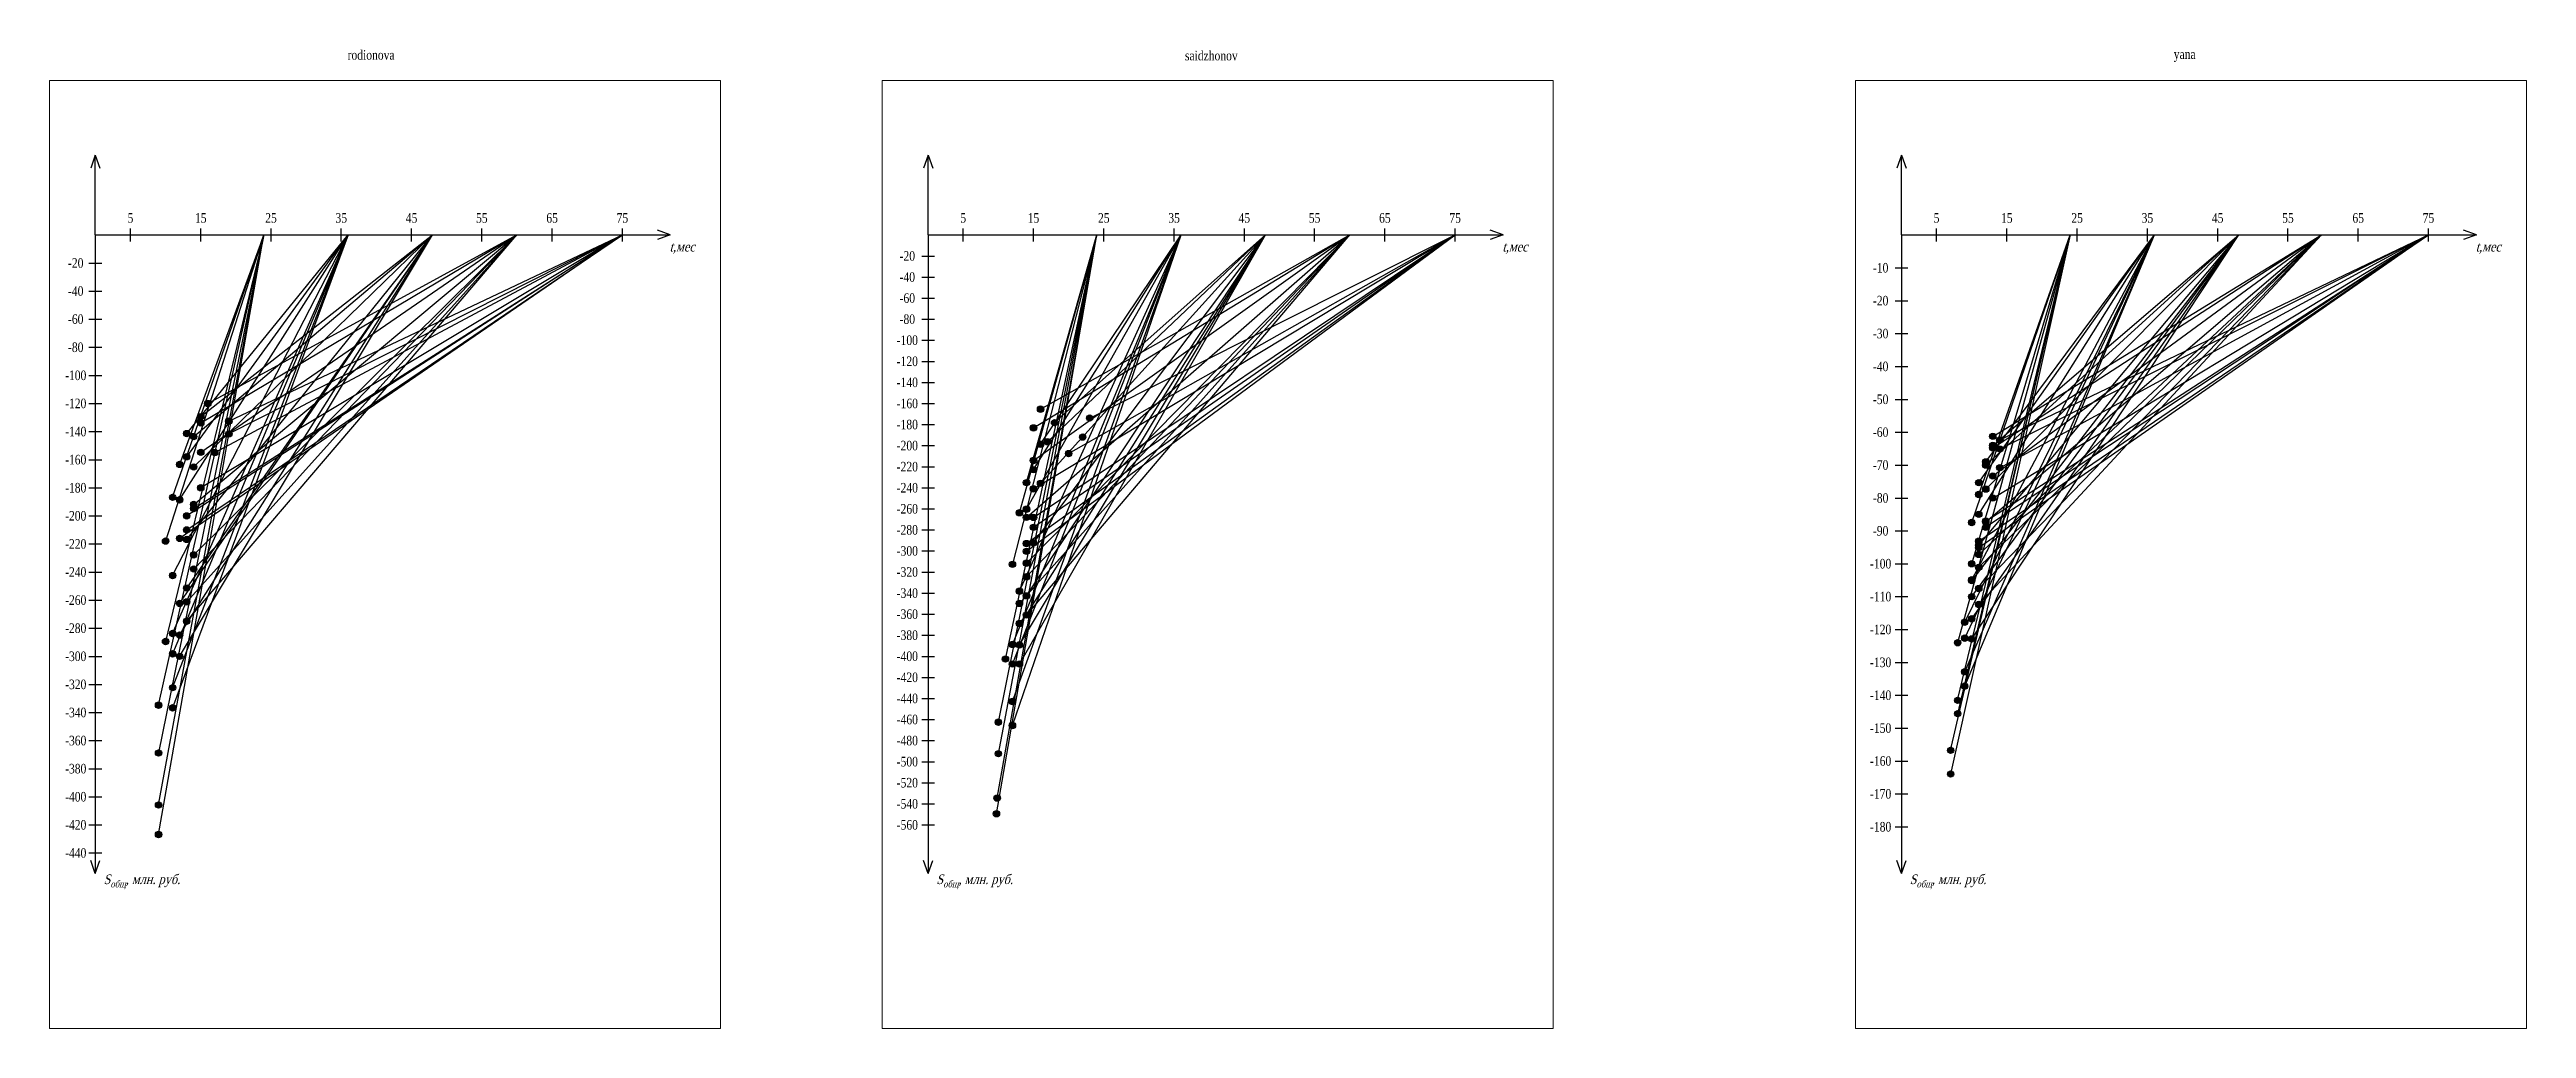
# Model space of a CAD drawing. Header units: millimetres. Extents: x -180 to 58926, y -10791 to 13515.
# Drawn here: x 26747 to 34501, y 3384 to 6450 of the extents above; entities that cross this region are included whole.
import ezdxf

# ---------------------------------------------------------------- set-up
doc = ezdxf.new("R2010")
doc.units = ezdxf.units.MM
for name, color, linetype, lineweight in [('basic', 95, 'Continuous', 30), ('text', 13, 'Continuous', 20), ('thin', 153, 'Continuous', 18)]:
    doc.layers.add(name, color=color, linetype=linetype, lineweight=lineweight)
doc.styles.add('GOST-2.304_Type-B_shrink', font='', dxfattribs={"width": 0.8})
doc.styles.add('Structures', font='isocpeur.ttf', dxfattribs={"width": 0.85, "oblique": 15})
doc.styles.get('GOST-2.304_Type-B_shrink').set_extended_font_data('GOST Common')

msp = doc.modelspace()

# ---------------------------------------------------------------- texts
at = {"layer": 'text', "char_height": 30, "attachment_point": 5, "style": 'GOST-2.304_Type-B_shrink'}
for s, insert in [('{\\fTimes New Roman|b0|i0|c0|p18;rodionova}', (27753.732, 6433.343)), ('{\\fTimes New Roman|b0|i0|c0|p18;saidzhonov}', (30384.136, 6431.14)), ('{\\fTimes New Roman|b0|i0|c0|p18;yana}', (33431.172, 6431.14)), ('{\\fTimes New Roman|b0|i0|c204|p18;5}', (27000.459, 5922.653)), ('{\\fTimes New Roman|b0|i0|c204|p18;15}', (27220.459, 5922.653)), ('{\\fTimes New Roman|b0|i0|c204|p18;25}', (27440.459, 5922.653)), ('{\\fTimes New Roman|b0|i0|c204|p18;35}', (27660.459, 5922.653)), ('{\\fTimes New Roman|b0|i0|c204|p18;45}', (27880.459, 5922.653)), ('{\\fTimes New Roman|b0|i0|c204|p18;55}', (28100.459, 5922.653)), ('{\\fTimes New Roman|b0|i0|c204|p18;65}', (28320.459, 5922.653)), ('{\\fTimes New Roman|b0|i0|c204|p18;75}', (28540.459, 5922.653)), ('{\\fTimes New Roman|b0|i0|c204|p18;5}', (29607.473, 5922.653)), ('{\\fTimes New Roman|b0|i0|c204|p18;15}', (29827.473, 5922.653)), ('{\\fTimes New Roman|b0|i0|c204|p18;25}', (30047.473, 5922.653)), ('{\\fTimes New Roman|b0|i0|c204|p18;35}', (30267.473, 5922.653)), ('{\\fTimes New Roman|b0|i0|c204|p18;45}', (30487.473, 5922.653)), ('{\\fTimes New Roman|b0|i0|c204|p18;55}', (30707.473, 5922.653)), ('{\\fTimes New Roman|b0|i0|c204|p18;65}', (30927.473, 5922.653)), ('{\\fTimes New Roman|b0|i0|c204|p18;75}', (31147.473, 5922.653)), ('{\\fTimes New Roman|b0|i0|c204|p18;5}', (32654.51, 5922.653)), ('{\\fTimes New Roman|b0|i0|c204|p18;15}', (32874.51, 5922.653)), ('{\\fTimes New Roman|b0|i0|c204|p18;25}', (33094.51, 5922.653)), ('{\\fTimes New Roman|b0|i0|c204|p18;35}', (33314.51, 5922.653)), ('{\\fTimes New Roman|b0|i0|c204|p18;45}', (33534.51, 5922.653)), ('{\\fTimes New Roman|b0|i0|c204|p18;55}', (33754.51, 5922.653)), ('{\\fTimes New Roman|b0|i0|c204|p18;65}', (33974.51, 5922.653)), ('{\\fTimes New Roman|b0|i0|c204|p18;75}', (34194.51, 5922.653)), ('{\\fTimes New Roman|b0|i0|c204|p18;-20}', (29432.463, 5803.447)), ('{\\fTimes New Roman|b0|i0|c204|p18;-\\fTimes New Roman|b0|i0|c0|p18;2\\fTimes New Roman|b0|i0|c204|p18;0}', (26829.099, 5781.447)), ('{\\fTimes New Roman|b0|i0|c204|p18;-\\fTimes New Roman|b0|i0|c0|p18;4\\fTimes New Roman|b0|i0|c204|p18;0}', (29432.463, 5737.447)), ('{\\fTimes New Roman|b0|i0|c204|p18;-\\fTimes New Roman|b0|i0|c0|p18;1\\fTimes New Roman|b0|i0|c204|p18;0}', (32479.5, 5766.447)), ('{\\fTimes New Roman|b0|i0|c204|p18;-\\fTimes New Roman|b0|i0|c0|p18;4\\fTimes New Roman|b0|i0|c204|p18;0}', (26829.099, 5693.447)), ('{\\fTimes New Roman|b0|i0|c204|p18;-\\fTimes New Roman|b0|i0|c0|p18;6\\fTimes New Roman|b0|i0|c204|p18;0}', (29432.463, 5671.447)), ('{\\fTimes New Roman|b0|i0|c204|p18;-\\fTimes New Roman|b0|i0|c0|p18;2\\fTimes New Roman|b0|i0|c204|p18;0}', (32479.5, 5663.447)), ('{\\fTimes New Roman|b0|i0|c204|p18;-\\fTimes New Roman|b0|i0|c0|p18;6\\fTimes New Roman|b0|i0|c204|p18;0}', (26829.099, 5605.447)), ('{\\fTimes New Roman|b0|i0|c204|p18;-\\fTimes New Roman|b0|i0|c0|p18;8\\fTimes New Roman|b0|i0|c204|p18;0}', (29432.463, 5605.447)), ('{\\fTimes New Roman|b0|i0|c204|p18;-\\fTimes New Roman|b0|i0|c0|p18;8\\fTimes New Roman|b0|i0|c204|p18;0}', (26829.099, 5517.447)), ('{\\fTimes New Roman|b0|i0|c204|p18;-\\fTimes New Roman|b0|i0|c0|p18;10\\fTimes New Roman|b0|i0|c204|p18;0}', (29432.463, 5539.447)), ('{\\fTimes New Roman|b0|i0|c204|p18;-\\fTimes New Roman|b0|i0|c0|p18;3\\fTimes New Roman|b0|i0|c204|p18;0}', (32479.5, 5560.447)), ('{\\fTimes New Roman|b0|i0|c204|p18;-\\fTimes New Roman|b0|i0|c0|p18;10\\fTimes New Roman|b0|i0|c204|p18;0}', (26829.099, 5429.447)), ('{\\fTimes New Roman|b0|i0|c204|p18;-\\fTimes New Roman|b0|i0|c0|p18;1\\fTimes New Roman|b0|i0|c204|p18;20}', (29432.463, 5473.447)), ('{\\fTimes New Roman|b0|i0|c204|p18;-\\fTimes New Roman|b0|i0|c0|p18;4\\fTimes New Roman|b0|i0|c204|p18;0}', (32479.5, 5457.447)), ('{\\fTimes New Roman|b0|i0|c204|p18;-\\fTimes New Roman|b0|i0|c0|p18;12\\fTimes New Roman|b0|i0|c204|p18;0}', (26829.099, 5341.447)), ('{\\fTimes New Roman|b0|i0|c204|p18;-\\fTimes New Roman|b0|i0|c0|p18;14\\fTimes New Roman|b0|i0|c204|p18;0}', (29432.463, 5407.447)), ('{\\fTimes New Roman|b0|i0|c204|p18;-\\fTimes New Roman|b0|i0|c0|p18;16\\fTimes New Roman|b0|i0|c204|p18;0}', (29432.463, 5341.447)), ('{\\fTimes New Roman|b0|i0|c204|p18;-\\fTimes New Roman|b0|i0|c0|p18;5\\fTimes New Roman|b0|i0|c204|p18;0}', (32479.5, 5354.447)), ('{\\fTimes New Roman|b0|i0|c204|p18;-\\fTimes New Roman|b0|i0|c0|p18;18\\fTimes New Roman|b0|i0|c204|p18;0}', (29432.463, 5275.447)), ('{\\fTimes New Roman|b0|i0|c204|p18;-\\fTimes New Roman|b0|i0|c0|p18;14\\fTimes New Roman|b0|i0|c204|p18;0}', (26829.099, 5253.447)), ('{\\fTimes New Roman|b0|i0|c204|p18;-2\\fTimes New Roman|b0|i0|c0|p18;0\\fTimes New Roman|b0|i0|c204|p18;0}', (29432.463, 5209.447)), ('{\\fTimes New Roman|b0|i0|c204|p18;-\\fTimes New Roman|b0|i0|c0|p18;6\\fTimes New Roman|b0|i0|c204|p18;0}', (32479.5, 5251.447)), ('{\\fTimes New Roman|b0|i0|c204|p18;-\\fTimes New Roman|b0|i0|c0|p18;16\\fTimes New Roman|b0|i0|c204|p18;0}', (26829.099, 5165.447)), ('{\\fTimes New Roman|b0|i0|c204|p18;-2\\fTimes New Roman|b0|i0|c0|p18;2\\fTimes New Roman|b0|i0|c204|p18;0}', (29432.463, 5143.447)), ('{\\fTimes New Roman|b0|i0|c204|p18;-\\fTimes New Roman|b0|i0|c0|p18;7\\fTimes New Roman|b0|i0|c204|p18;0}', (32479.5, 5148.447)), ('{\\fTimes New Roman|b0|i0|c204|p18;-\\fTimes New Roman|b0|i0|c0|p18;18\\fTimes New Roman|b0|i0|c204|p18;0}', (26829.099, 5077.447)), ('{\\fTimes New Roman|b0|i0|c204|p18;-2\\fTimes New Roman|b0|i0|c0|p18;4\\fTimes New Roman|b0|i0|c204|p18;0}', (29432.463, 5077.447)), ('{\\fTimes New Roman|b0|i0|c204|p18;-\\fTimes New Roman|b0|i0|c0|p18;8\\fTimes New Roman|b0|i0|c204|p18;0}', (32479.5, 5045.447)), ('{\\fTimes New Roman|b0|i0|c204|p18;-\\fTimes New Roman|b0|i0|c0|p18;20\\fTimes New Roman|b0|i0|c204|p18;0}', (26829.099, 4989.447)), ('{\\fTimes New Roman|b0|i0|c204|p18;-2\\fTimes New Roman|b0|i0|c0|p18;6\\fTimes New Roman|b0|i0|c204|p18;0}', (29432.463, 5011.447)), ('{\\fTimes New Roman|b0|i0|c204|p18;-\\fTimes New Roman|b0|i0|c0|p18;22\\fTimes New Roman|b0|i0|c204|p18;0}', (26829.099, 4901.447)), ('{\\fTimes New Roman|b0|i0|c204|p18;-2\\fTimes New Roman|b0|i0|c0|p18;8\\fTimes New Roman|b0|i0|c204|p18;0}', (29432.463, 4945.447)), ('{\\fTimes New Roman|b0|i0|c204|p18;-\\fTimes New Roman|b0|i0|c0|p18;30\\fTimes New Roman|b0|i0|c204|p18;0}', (29432.463, 4879.447)), ('{\\fTimes New Roman|b0|i0|c204|p18;-\\fTimes New Roman|b0|i0|c0|p18;9\\fTimes New Roman|b0|i0|c204|p18;0}', (32479.5, 4942.447)), ('{\\fTimes New Roman|b0|i0|c204|p18;-\\fTimes New Roman|b0|i0|c0|p18;24\\fTimes New Roman|b0|i0|c204|p18;0}', (26829.099, 4813.447)), ('{\\fTimes New Roman|b0|i0|c204|p18;-\\fTimes New Roman|b0|i0|c0|p18;3\\fTimes New Roman|b0|i0|c204|p18;20}', (29432.463, 4813.447)), ('{\\fTimes New Roman|b0|i0|c204|p18;-\\fTimes New Roman|b0|i0|c0|p18;10\\fTimes New Roman|b0|i0|c204|p18;0}', (32479.5, 4839.447)), ('{\\fTimes New Roman|b0|i0|c204|p18;-\\fTimes New Roman|b0|i0|c0|p18;26\\fTimes New Roman|b0|i0|c204|p18;0}', (26829.099, 4725.447)), ('{\\fTimes New Roman|b0|i0|c204|p18;-\\fTimes New Roman|b0|i0|c0|p18;34\\fTimes New Roman|b0|i0|c204|p18;0}', (29432.463, 4747.447)), ('{\\fTimes New Roman|b0|i0|c204|p18;-\\fTimes New Roman|b0|i0|c0|p18;11\\fTimes New Roman|b0|i0|c204|p18;0}', (32479.5, 4736.447)), ('{\\fTimes New Roman|b0|i0|c204|p18;-\\fTimes New Roman|b0|i0|c0|p18;28\\fTimes New Roman|b0|i0|c204|p18;0}', (26829.099, 4637.447)), ('{\\fTimes New Roman|b0|i0|c204|p18;-\\fTimes New Roman|b0|i0|c0|p18;36\\fTimes New Roman|b0|i0|c204|p18;0}', (29432.463, 4681.447)), ('{\\fTimes New Roman|b0|i0|c204|p18;-\\fTimes New Roman|b0|i0|c0|p18;38\\fTimes New Roman|b0|i0|c204|p18;0}', (29432.463, 4615.447)), ('{\\fTimes New Roman|b0|i0|c204|p18;-\\fTimes New Roman|b0|i0|c0|p18;12\\fTimes New Roman|b0|i0|c204|p18;0}', (32479.5, 4633.447)), ('{\\fTimes New Roman|b0|i0|c204|p18;-\\fTimes New Roman|b0|i0|c0|p18;30\\fTimes New Roman|b0|i0|c204|p18;0}', (26829.099, 4549.447)), ('{\\fTimes New Roman|b0|i0|c204|p18;-\\fTimes New Roman|b0|i0|c0|p18;40\\fTimes New Roman|b0|i0|c204|p18;0}', (29432.463, 4549.447)), ('{\\fTimes New Roman|b0|i0|c204|p18;-\\fTimes New Roman|b0|i0|c0|p18;4\\fTimes New Roman|b0|i0|c204|p18;20}', (29432.463, 4483.447)), ('{\\fTimes New Roman|b0|i0|c204|p18;-\\fTimes New Roman|b0|i0|c0|p18;13\\fTimes New Roman|b0|i0|c204|p18;0}', (32479.5, 4530.447)), ('{\\fTimes New Roman|b0|i0|c204|p18;-\\fTimes New Roman|b0|i0|c0|p18;32\\fTimes New Roman|b0|i0|c204|p18;0}', (26829.099, 4461.447)), ('{\\fTimes New Roman|b0|i0|c204|p18;-\\fTimes New Roman|b0|i0|c0|p18;44\\fTimes New Roman|b0|i0|c204|p18;0}', (29432.463, 4417.447)), ('{\\fTimes New Roman|b0|i0|c204|p18;-\\fTimes New Roman|b0|i0|c0|p18;14\\fTimes New Roman|b0|i0|c204|p18;0}', (32479.5, 4427.447)), ('{\\fTimes New Roman|b0|i0|c204|p18;-\\fTimes New Roman|b0|i0|c0|p18;34\\fTimes New Roman|b0|i0|c204|p18;0}', (26829.099, 4373.447)), ('{\\fTimes New Roman|b0|i0|c204|p18;-\\fTimes New Roman|b0|i0|c0|p18;46\\fTimes New Roman|b0|i0|c204|p18;0}', (29432.463, 4351.447)), ('{\\fTimes New Roman|b0|i0|c204|p18;-\\fTimes New Roman|b0|i0|c0|p18;36\\fTimes New Roman|b0|i0|c204|p18;0}', (26829.099, 4285.447)), ('{\\fTimes New Roman|b0|i0|c204|p18;-\\fTimes New Roman|b0|i0|c0|p18;48\\fTimes New Roman|b0|i0|c204|p18;0}', (29432.463, 4285.447)), ('{\\fTimes New Roman|b0|i0|c204|p18;-\\fTimes New Roman|b0|i0|c0|p18;15\\fTimes New Roman|b0|i0|c204|p18;0}', (32479.5, 4324.447)), ('{\\fTimes New Roman|b0|i0|c204|p18;-\\fTimes New Roman|b0|i0|c0|p18;38\\fTimes New Roman|b0|i0|c204|p18;0}', (26829.099, 4197.447)), ('{\\fTimes New Roman|b0|i0|c204|p18;-\\fTimes New Roman|b0|i0|c0|p18;50\\fTimes New Roman|b0|i0|c204|p18;0}', (29432.463, 4219.447)), ('{\\fTimes New Roman|b0|i0|c204|p18;-\\fTimes New Roman|b0|i0|c0|p18;16\\fTimes New Roman|b0|i0|c204|p18;0}', (32479.5, 4221.447)), ('{\\fTimes New Roman|b0|i0|c204|p18;-\\fTimes New Roman|b0|i0|c0|p18;40\\fTimes New Roman|b0|i0|c204|p18;0}', (26829.099, 4109.447)), ('{\\fTimes New Roman|b0|i0|c204|p18;-\\fTimes New Roman|b0|i0|c0|p18;5\\fTimes New Roman|b0|i0|c204|p18;20}', (29432.463, 4153.447)), ('{\\fTimes New Roman|b0|i0|c204|p18;-\\fTimes New Roman|b0|i0|c0|p18;17\\fTimes New Roman|b0|i0|c204|p18;0}', (32479.5, 4118.447)), ('{\\fTimes New Roman|b0|i0|c204|p18;-\\fTimes New Roman|b0|i0|c0|p18;42\\fTimes New Roman|b0|i0|c204|p18;0}', (26829.099, 4021.447)), ('{\\fTimes New Roman|b0|i0|c204|p18;-\\fTimes New Roman|b0|i0|c0|p18;54\\fTimes New Roman|b0|i0|c204|p18;0}', (29432.463, 4087.447)), ('{\\fTimes New Roman|b0|i0|c204|p18;-\\fTimes New Roman|b0|i0|c0|p18;56\\fTimes New Roman|b0|i0|c204|p18;0}', (29432.463, 4021.447)), ('{\\fTimes New Roman|b0|i0|c204|p18;-\\fTimes New Roman|b0|i0|c0|p18;18\\fTimes New Roman|b0|i0|c204|p18;0}', (32479.5, 4015.447)), ('{\\fTimes New Roman|b0|i0|c204|p18;-\\fTimes New Roman|b0|i0|c0|p18;44\\fTimes New Roman|b0|i0|c204|p18;0}', (26829.099, 3933.447))]:
    msp.add_mtext_dynamic_manual_height_columns(s, width=30, gutter_width=125, heights=[0], dxfattribs=dict(at, insert=insert))
at = {"layer": 'text', "char_height": 30, "attachment_point": 5, "style": 'Structures'}
for s, insert, width in [('{\\fTimes New Roman|b0|i0|c0|p18;t,\\fTimes New Roman|b0|i0|c204|p18;мес}', (28727.844, 5829.112), 118.5502), ('{\\fTimes New Roman|b0|i0|c0|p18;t,\\fTimes New Roman|b0|i0|c204|p18;мес}', (31334.858, 5829.112), 118.5502), ('{\\fTimes New Roman|b0|i0|c0|p18;t,\\fTimes New Roman|b0|i0|c204|p18;мес}', (34381.895, 5829.112), 118.5502), ('\\A1;{\\fTimes New Roman|b0|i0|c0|p18;S\\fTimes New Roman|b0|i0|c204|p18;\\H0.7x;\\S^ общ;\\fTimes New Roman|b0|i0|c0|p18;\\H1.42857x;,\\fTimes New Roman|b0|i0|c204|p18; млн. руб.}', (27036.303, 3845.982), 265.29858), ('\\A1;{\\fTimes New Roman|b0|i0|c0|p18;S\\fTimes New Roman|b0|i0|c204|p18;\\H0.7x;\\S^ общ;\\fTimes New Roman|b0|i0|c0|p18;\\H1.42857x;,\\fTimes New Roman|b0|i0|c204|p18; млн. руб.}', (29643.317, 3845.982), 265.29858), ('\\A1;{\\fTimes New Roman|b0|i0|c0|p18;S\\fTimes New Roman|b0|i0|c204|p18;\\H0.7x;\\S^ общ;\\fTimes New Roman|b0|i0|c0|p18;\\H1.42857x;,\\fTimes New Roman|b0|i0|c204|p18; млн. руб.}', (32690.354, 3845.982), 265.29858)]:
    msp.add_mtext(s, dxfattribs=dict(at, insert=insert, width=width))

# ---------------------------------------------------------------- hatches: boundary and pattern name
at = {"layer": 'basic'}
h = msp.add_hatch(color=256, dxfattribs=at)
h.dxf.hatch_style = 1
h.paths.add_polyline_path([(27232.459, 5341.447, 1), (27252.459, 5341.447, 1)])
h = msp.add_hatch(color=256, dxfattribs=at)
h.dxf.hatch_style = 1
h.paths.add_polyline_path([(27210.459, 5300.339, 1), (27230.459, 5300.339, 1)])
h = msp.add_hatch(color=256, dxfattribs=at)
h.dxf.hatch_style = 1
h.paths.add_polyline_path([(27210.459, 5280.751, 1), (27230.459, 5280.751, 1)])
h = msp.add_hatch(color=256, dxfattribs=at)
h.dxf.hatch_style = 1
h.paths.add_polyline_path([(27298.459, 5286.339, 1), (27318.459, 5286.339, 1)])
h = msp.add_hatch(color=256, dxfattribs=at)
h.dxf.hatch_style = 1
h.paths.add_polyline_path([(29817.473, 5265.052, 1), (29837.473, 5265.052, 1)])
h = msp.add_hatch(color=256, dxfattribs=at)
h.dxf.hatch_style = 1
h.paths.add_polyline_path([(29839.473, 5323.702, 1), (29859.473, 5323.702, 1)])
h = msp.add_hatch(color=256, dxfattribs=at)
h.dxf.hatch_style = 1
h.paths.add_polyline_path([(29883.473, 5281.447, 1), (29903.473, 5281.447, 1)])
h = msp.add_hatch(color=256, dxfattribs=at)
h.dxf.hatch_style = 1
h.paths.add_polyline_path([(29993.473, 5296.024, 1), (30013.473, 5296.024, 1)])
h = msp.add_hatch(color=256, dxfattribs=at)
h.dxf.hatch_style = 1
h.paths.add_polyline_path([(27166.459, 5247.303, 1), (27186.459, 5247.303, 1)])
h = msp.add_hatch(color=256, dxfattribs=at)
h.dxf.hatch_style = 1
h.paths.add_polyline_path([(27188.459, 5237.842, 1), (27208.459, 5237.842, 1)])
h = msp.add_hatch(color=256, dxfattribs=at)
h.dxf.hatch_style = 1
h.paths.add_polyline_path([(27210.459, 5188.511, 1), (27230.459, 5188.511, 1)])
h = msp.add_hatch(color=256, dxfattribs=at)
h.dxf.hatch_style = 1
h.paths.add_polyline_path([(27254.459, 5187.644, 1), (27274.459, 5187.644, 1)])
h = msp.add_hatch(color=256, dxfattribs=at)
h.dxf.hatch_style = 1
h.paths.add_polyline_path([(27298.459, 5246.092, 1), (27318.459, 5246.092, 1)])
h = msp.add_hatch(color=256, dxfattribs=at)
h.dxf.hatch_style = 1
h.paths.add_polyline_path([(29839.473, 5213.805, 1), (29859.473, 5213.805, 1)])
h = msp.add_hatch(color=256, dxfattribs=at)
h.dxf.hatch_style = 1
h.paths.add_polyline_path([(29861.473, 5221.696, 1), (29881.473, 5221.696, 1)])
h = msp.add_hatch(color=256, dxfattribs=at)
h.dxf.hatch_style = 1
h.paths.add_polyline_path([(29971.473, 5236.267, 1), (29991.473, 5236.267, 1)])
h = msp.add_hatch(color=256, dxfattribs=at)
h.dxf.hatch_style = 1
h.paths.add_polyline_path([(32820.51, 5238.539, 1), (32840.51, 5238.539, 1)])
h = msp.add_hatch(color=256, dxfattribs=at)
h.dxf.hatch_style = 1
h.paths.add_polyline_path([(32820.51, 5210.065, 1), (32840.51, 5210.065, 1)])
h = msp.add_hatch(color=256, dxfattribs=at)
h.dxf.hatch_style = 1
h.paths.add_polyline_path([(32820.51, 5202.138, 1), (32840.51, 5202.138, 1)])
h = msp.add_hatch(color=256, dxfattribs=at)
h.dxf.hatch_style = 1
h.paths.add_polyline_path([(32842.51, 5227.228, 1), (32862.51, 5227.228, 1)])
h = msp.add_hatch(color=256, dxfattribs=at)
h.dxf.hatch_style = 1
h.paths.add_polyline_path([(32842.51, 5198.894, 1), (32862.51, 5198.894, 1)])
h = msp.add_hatch(color=256, dxfattribs=at)
h.dxf.hatch_style = 1
h.paths.add_polyline_path([(27144.459, 5150.582, 1), (27164.459, 5150.582, 1)])
h = msp.add_hatch(color=256, dxfattribs=at)
h.dxf.hatch_style = 1
h.paths.add_polyline_path([(27166.459, 5174.565, 1), (27186.459, 5174.565, 1)])
h = msp.add_hatch(color=256, dxfattribs=at)
h.dxf.hatch_style = 1
h.paths.add_polyline_path([(27188.459, 5142.65, 1), (27208.459, 5142.65, 1)])
h = msp.add_hatch(color=256, dxfattribs=at)
h.dxf.hatch_style = 1
h.paths.add_polyline_path([(29817.473, 5163.244, 1), (29837.473, 5163.244, 1)])
h = msp.add_hatch(color=256, dxfattribs=at)
h.dxf.hatch_style = 1
h.paths.add_polyline_path([(29817.473, 5134.24, 1), (29837.473, 5134.24, 1)])
h = msp.add_hatch(color=256, dxfattribs=at)
h.dxf.hatch_style = 1
h.paths.add_polyline_path([(29927.473, 5184.731, 1), (29947.473, 5184.731, 1)])
h = msp.add_hatch(color=256, dxfattribs=at)
h.dxf.hatch_style = 1
h.paths.add_polyline_path([(32798.51, 5158.541, 1), (32818.51, 5158.541, 1)])
h = msp.add_hatch(color=256, dxfattribs=at)
h.dxf.hatch_style = 1
h.paths.add_polyline_path([(32798.51, 5148.447, 1), (32818.51, 5148.447, 1)])
h = msp.add_hatch(color=256, dxfattribs=at)
h.dxf.hatch_style = 1
h.paths.add_polyline_path([(32820.51, 5114.525, 1), (32840.51, 5114.525, 1)])
h = msp.add_hatch(color=256, dxfattribs=at)
h.dxf.hatch_style = 1
h.paths.add_polyline_path([(32842.51, 5140.442, 1), (32862.51, 5140.442, 1)])
h = msp.add_hatch(color=256, dxfattribs=at)
h.dxf.hatch_style = 1
h.paths.add_polyline_path([(27122.459, 5047.545, 1), (27142.459, 5047.545, 1)])
h = msp.add_hatch(color=256, dxfattribs=at)
h.dxf.hatch_style = 1
h.paths.add_polyline_path([(27144.459, 5039.65, 1), (27164.459, 5039.65, 1)])
h = msp.add_hatch(color=256, dxfattribs=at)
h.dxf.hatch_style = 1
h.paths.add_polyline_path([(27210.459, 5077.447, 1), (27230.459, 5077.447, 1)])
h = msp.add_hatch(color=256, dxfattribs=at)
h.dxf.hatch_style = 1
h.paths.add_polyline_path([(29795.473, 5093.607, 1), (29815.473, 5093.607, 1)])
h = msp.add_hatch(color=256, dxfattribs=at)
h.dxf.hatch_style = 1
h.paths.add_polyline_path([(29817.473, 5074.229, 1), (29837.473, 5074.229, 1)])
h = msp.add_hatch(color=256, dxfattribs=at)
h.dxf.hatch_style = 1
h.paths.add_polyline_path([(29839.473, 5091.375, 1), (29859.473, 5091.375, 1)])
h = msp.add_hatch(color=256, dxfattribs=at)
h.dxf.hatch_style = 1
h.paths.add_polyline_path([(32776.51, 5093.659, 1), (32796.51, 5093.659, 1)])
h = msp.add_hatch(color=256, dxfattribs=at)
h.dxf.hatch_style = 1
h.paths.add_polyline_path([(32776.51, 5056.346, 1), (32796.51, 5056.346, 1)])
h = msp.add_hatch(color=256, dxfattribs=at)
h.dxf.hatch_style = 1
h.paths.add_polyline_path([(32798.51, 5073.217, 1), (32818.51, 5073.217, 1)])
h = msp.add_hatch(color=256, dxfattribs=at)
h.dxf.hatch_style = 1
h.paths.add_polyline_path([(32820.51, 5045.447, 1), (32840.51, 5045.447, 1)])
h = msp.add_hatch(color=256, dxfattribs=at)
h.dxf.hatch_style = 1
h.paths.add_polyline_path([(27166.459, 4989.495, 1), (27186.459, 4989.495, 1)])
h = msp.add_hatch(color=256, dxfattribs=at)
h.dxf.hatch_style = 1
h.paths.add_polyline_path([(27188.459, 5025.174, 1), (27208.459, 5025.174, 1)])
h = msp.add_hatch(color=256, dxfattribs=at)
h.dxf.hatch_style = 1
h.paths.add_polyline_path([(27188.459, 5012.369, 1), (27208.459, 5012.369, 1)])
h = msp.add_hatch(color=256, dxfattribs=at)
h.dxf.hatch_style = 1
h.paths.add_polyline_path([(29773.473, 4999.158, 1), (29793.473, 4999.158, 1)])
h = msp.add_hatch(color=256, dxfattribs=at)
h.dxf.hatch_style = 1
h.paths.add_polyline_path([(29795.473, 5010.328, 1), (29815.473, 5010.328, 1)])
h = msp.add_hatch(color=256, dxfattribs=at)
h.dxf.hatch_style = 1
h.paths.add_polyline_path([(29795.473, 4984.766, 1), (29815.473, 4984.766, 1)])
h = msp.add_hatch(color=256, dxfattribs=at)
h.dxf.hatch_style = 1
h.paths.add_polyline_path([(29817.473, 4984.67, 1), (29837.473, 4984.67, 1)])
h = msp.add_hatch(color=256, dxfattribs=at)
h.dxf.hatch_style = 1
h.paths.add_polyline_path([(29817.473, 4953.642, 1), (29837.473, 4953.642, 1)])
h = msp.add_hatch(color=256, dxfattribs=at)
h.dxf.hatch_style = 1
h.paths.add_polyline_path([(32754.51, 4968.761, 1), (32774.51, 4968.761, 1)])
h = msp.add_hatch(color=256, dxfattribs=at)
h.dxf.hatch_style = 1
h.paths.add_polyline_path([(32776.51, 4994.304, 1), (32796.51, 4994.304, 1)])
h = msp.add_hatch(color=256, dxfattribs=at)
h.dxf.hatch_style = 1
h.paths.add_polyline_path([(32798.51, 4973.017, 1), (32818.51, 4973.017, 1)])
h = msp.add_hatch(color=256, dxfattribs=at)
h.dxf.hatch_style = 1
h.paths.add_polyline_path([(32798.51, 4971.298, 1), (32818.51, 4971.298, 1)])
h = msp.add_hatch(color=256, dxfattribs=at)
h.dxf.hatch_style = 1
h.paths.add_polyline_path([(32798.51, 4953.846, 1), (32818.51, 4953.846, 1)])
h = msp.add_hatch(color=256, dxfattribs=at)
h.dxf.hatch_style = 1
h.paths.add_polyline_path([(27100.459, 4910.477, 1), (27120.459, 4910.477, 1)])
h = msp.add_hatch(color=256, dxfattribs=at)
h.dxf.hatch_style = 1
h.paths.add_polyline_path([(27144.459, 4918.898, 1), (27164.459, 4918.898, 1)])
h = msp.add_hatch(color=256, dxfattribs=at)
h.dxf.hatch_style = 1
h.paths.add_polyline_path([(27166.459, 4945.447, 1), (27186.459, 4945.447, 1)])
h = msp.add_hatch(color=256, dxfattribs=at)
h.dxf.hatch_style = 1
h.paths.add_polyline_path([(27166.459, 4915.593, 1), (27186.459, 4915.593, 1)])
h = msp.add_hatch(color=256, dxfattribs=at)
h.dxf.hatch_style = 1
h.paths.add_polyline_path([(29795.473, 4902.785, 1), (29815.473, 4902.785, 1)])
h = msp.add_hatch(color=256, dxfattribs=at)
h.dxf.hatch_style = 1
h.paths.add_polyline_path([(29795.473, 4878.548, 1), (29815.473, 4878.548, 1)])
h = msp.add_hatch(color=256, dxfattribs=at)
h.dxf.hatch_style = 1
h.paths.add_polyline_path([(29817.473, 4905.157, 1), (29837.473, 4905.157, 1)])
h = msp.add_hatch(color=256, dxfattribs=at)
h.dxf.hatch_style = 1
h.paths.add_polyline_path([(32776.51, 4910.041, 1), (32796.51, 4910.041, 1)])
h = msp.add_hatch(color=256, dxfattribs=at)
h.dxf.hatch_style = 1
h.paths.add_polyline_path([(32776.51, 4897.825, 1), (32796.51, 4897.825, 1)])
h = msp.add_hatch(color=256, dxfattribs=at)
h.dxf.hatch_style = 1
h.paths.add_polyline_path([(32776.51, 4889.761, 1), (32796.51, 4889.761, 1)])
h = msp.add_hatch(color=256, dxfattribs=at)
h.dxf.hatch_style = 1
h.paths.add_polyline_path([(27122.459, 4802.587, 1), (27142.459, 4802.587, 1)])
h = msp.add_hatch(color=256, dxfattribs=at)
h.dxf.hatch_style = 1
h.paths.add_polyline_path([(27188.459, 4867.183, 1), (27208.459, 4867.183, 1)])
h = msp.add_hatch(color=256, dxfattribs=at)
h.dxf.hatch_style = 1
h.paths.add_polyline_path([(27188.459, 4822.933, 1), (27208.459, 4822.933, 1)])
h = msp.add_hatch(color=256, dxfattribs=at)
h.dxf.hatch_style = 1
h.paths.add_polyline_path([(29751.473, 4837.706, 1), (29771.473, 4837.706, 1)])
h = msp.add_hatch(color=256, dxfattribs=at)
h.dxf.hatch_style = 1
h.paths.add_polyline_path([(29795.473, 4841.3, 1), (29815.473, 4841.3, 1)])
h = msp.add_hatch(color=256, dxfattribs=at)
h.dxf.hatch_style = 1
h.paths.add_polyline_path([(29795.473, 4798.454, 1), (29815.473, 4798.454, 1)])
h = msp.add_hatch(color=256, dxfattribs=at)
h.dxf.hatch_style = 1
h.paths.add_polyline_path([(32754.51, 4839.447, 1), (32774.51, 4839.447, 1)])
h = msp.add_hatch(color=256, dxfattribs=at)
h.dxf.hatch_style = 1
h.paths.add_polyline_path([(32776.51, 4868.547, 1), (32796.51, 4868.547, 1)])
h = msp.add_hatch(color=256, dxfattribs=at)
h.dxf.hatch_style = 1
h.paths.add_polyline_path([(32776.51, 4828.346, 1), (32796.51, 4828.346, 1)])
h = msp.add_hatch(color=256, dxfattribs=at)
h.dxf.hatch_style = 1
h.paths.add_polyline_path([(27166.459, 4763.508, 1), (27186.459, 4763.508, 1)])
h = msp.add_hatch(color=256, dxfattribs=at)
h.dxf.hatch_style = 1
h.paths.add_polyline_path([(27166.459, 4720.051, 1), (27186.459, 4720.051, 1)])
h = msp.add_hatch(color=256, dxfattribs=at)
h.dxf.hatch_style = 1
h.paths.add_polyline_path([(29773.473, 4753.75, 1), (29793.473, 4753.75, 1)])
h = msp.add_hatch(color=256, dxfattribs=at)
h.dxf.hatch_style = 1
h.paths.add_polyline_path([(29795.473, 4738.754, 1), (29815.473, 4738.754, 1)])
h = msp.add_hatch(color=256, dxfattribs=at)
h.dxf.hatch_style = 1
h.paths.add_polyline_path([(32754.51, 4789.408, 1), (32774.51, 4789.408, 1)])
h = msp.add_hatch(color=256, dxfattribs=at)
h.dxf.hatch_style = 1
h.paths.add_polyline_path([(32754.51, 4786.325, 1), (32774.51, 4786.325, 1)])
h = msp.add_hatch(color=256, dxfattribs=at)
h.dxf.hatch_style = 1
h.paths.add_polyline_path([(32754.51, 4736.447, 1), (32774.51, 4736.447, 1)])
h = msp.add_hatch(color=256, dxfattribs=at)
h.dxf.hatch_style = 1
h.paths.add_polyline_path([(32776.51, 4761.84, 1), (32796.51, 4761.84, 1)])
h = msp.add_hatch(color=256, dxfattribs=at)
h.dxf.hatch_style = 1
h.paths.add_polyline_path([(27144.459, 4715.25, 1), (27164.459, 4715.25, 1)])
h = msp.add_hatch(color=256, dxfattribs=at)
h.dxf.hatch_style = 1
h.paths.add_polyline_path([(27166.459, 4659.7, 1), (27186.459, 4659.7, 1)])
h = msp.add_hatch(color=256, dxfattribs=at)
h.dxf.hatch_style = 1
h.paths.add_polyline_path([(29773.473, 4715.223, 1), (29793.473, 4715.223, 1)])
h = msp.add_hatch(color=256, dxfattribs=at)
h.dxf.hatch_style = 1
h.paths.add_polyline_path([(29773.473, 4652.195, 1), (29793.473, 4652.195, 1)])
h = msp.add_hatch(color=256, dxfattribs=at)
h.dxf.hatch_style = 1
h.paths.add_polyline_path([(29795.473, 4679.056, 1), (29815.473, 4679.056, 1)])
h = msp.add_hatch(color=256, dxfattribs=at)
h.dxf.hatch_style = 1
h.paths.add_polyline_path([(32732.51, 4656.286, 1), (32752.51, 4656.286, 1)])
h = msp.add_hatch(color=256, dxfattribs=at)
h.dxf.hatch_style = 1
h.paths.add_polyline_path([(32754.51, 4667.02, 1), (32774.51, 4667.02, 1)])
h = msp.add_hatch(color=256, dxfattribs=at)
h.dxf.hatch_style = 1
h.paths.add_polyline_path([(32776.51, 4712.068, 1), (32796.51, 4712.068, 1)])
h = msp.add_hatch(color=256, dxfattribs=at)
h.dxf.hatch_style = 1
h.paths.add_polyline_path([(27100.459, 4595.909, 1), (27120.459, 4595.909, 1)])
h = msp.add_hatch(color=256, dxfattribs=at)
h.dxf.hatch_style = 1
h.paths.add_polyline_path([(27122.459, 4620.966, 1), (27142.459, 4620.966, 1)])
h = msp.add_hatch(color=256, dxfattribs=at)
h.dxf.hatch_style = 1
h.paths.add_polyline_path([(27144.459, 4616.054, 1), (27164.459, 4616.054, 1)])
h = msp.add_hatch(color=256, dxfattribs=at)
h.dxf.hatch_style = 1
h.paths.add_polyline_path([(29751.473, 4586.624, 1), (29771.473, 4586.624, 1)])
h = msp.add_hatch(color=256, dxfattribs=at)
h.dxf.hatch_style = 1
h.paths.add_polyline_path([(29773.473, 4585.253, 1), (29793.473, 4585.253, 1)])
h = msp.add_hatch(color=256, dxfattribs=at)
h.dxf.hatch_style = 1
h.paths.add_polyline_path([(32710.51, 4592.022, 1), (32730.51, 4592.022, 1)])
h = msp.add_hatch(color=256, dxfattribs=at)
h.dxf.hatch_style = 1
h.paths.add_polyline_path([(32732.51, 4606.318, 1), (32752.51, 4606.318, 1)])
h = msp.add_hatch(color=256, dxfattribs=at)
h.dxf.hatch_style = 1
h.paths.add_polyline_path([(32754.51, 4603.954, 1), (32774.51, 4603.954, 1)])
h = msp.add_hatch(color=256, dxfattribs=at)
h.dxf.hatch_style = 1
h.paths.add_polyline_path([(27122.459, 4557.269, 1), (27142.459, 4557.269, 1)])
h = msp.add_hatch(color=256, dxfattribs=at)
h.dxf.hatch_style = 1
h.paths.add_polyline_path([(27144.459, 4549.447, 1), (27164.459, 4549.447, 1)])
h = msp.add_hatch(color=256, dxfattribs=at)
h.dxf.hatch_style = 1
h.paths.add_polyline_path([(29729.473, 4540.988, 1), (29749.473, 4540.988, 1)])
h = msp.add_hatch(color=256, dxfattribs=at)
h.dxf.hatch_style = 1
h.paths.add_polyline_path([(29751.473, 4525.447, 1), (29771.473, 4525.447, 1)])
h = msp.add_hatch(color=256, dxfattribs=at)
h.dxf.hatch_style = 1
h.paths.add_polyline_path([(29773.473, 4525.447, 1), (29793.473, 4525.447, 1)])
h = msp.add_hatch(color=256, dxfattribs=at)
h.dxf.hatch_style = 1
h.paths.add_polyline_path([(32732.51, 4501.088, 1), (32752.51, 4501.088, 1)])
h = msp.add_hatch(color=256, dxfattribs=at)
h.dxf.hatch_style = 1
h.paths.add_polyline_path([(27122.459, 4451.296, 1), (27142.459, 4451.296, 1)])
h = msp.add_hatch(color=256, dxfattribs=at)
h.dxf.hatch_style = 1
h.paths.add_polyline_path([(32710.51, 4411.703, 1), (32730.51, 4411.703, 1)])
h = msp.add_hatch(color=256, dxfattribs=at)
h.dxf.hatch_style = 1
h.paths.add_polyline_path([(32732.51, 4456.206, 1), (32752.51, 4456.206, 1)])
h = msp.add_hatch(color=256, dxfattribs=at)
h.dxf.hatch_style = 1
h.paths.add_polyline_path([(27078.459, 4396.334, 1), (27098.459, 4396.334, 1)])
h = msp.add_hatch(color=256, dxfattribs=at)
h.dxf.hatch_style = 1
h.paths.add_polyline_path([(27122.459, 4388.213, 1), (27142.459, 4388.213, 1)])
h = msp.add_hatch(color=256, dxfattribs=at)
h.dxf.hatch_style = 1
h.paths.add_polyline_path([(29707.473, 4343.199, 1), (29727.473, 4343.199, 1)])
h = msp.add_hatch(color=256, dxfattribs=at)
h.dxf.hatch_style = 1
h.paths.add_polyline_path([(29751.473, 4407.985, 1), (29771.473, 4407.985, 1)])
h = msp.add_hatch(color=256, dxfattribs=at)
h.dxf.hatch_style = 1
h.paths.add_polyline_path([(29751.473, 4332.655, 1), (29771.473, 4332.655, 1)])
h = msp.add_hatch(color=256, dxfattribs=at)
h.dxf.hatch_style = 1
h.paths.add_polyline_path([(32710.51, 4369.862, 1), (32730.51, 4369.862, 1)])
h = msp.add_hatch(color=256, dxfattribs=at)
h.dxf.hatch_style = 1
h.paths.add_polyline_path([(32688.51, 4254.993, 1), (32708.51, 4254.993, 1)])
h = msp.add_hatch(color=256, dxfattribs=at)
h.dxf.hatch_style = 1
h.paths.add_polyline_path([(27078.459, 4246.717, 1), (27098.459, 4246.717, 1)])
h = msp.add_hatch(color=256, dxfattribs=at)
h.dxf.hatch_style = 1
h.paths.add_polyline_path([(29707.473, 4244.496, 1), (29727.473, 4244.496, 1)])
h = msp.add_hatch(color=256, dxfattribs=at)
h.dxf.hatch_style = 1
h.paths.add_polyline_path([(32688.51, 4180.729, 1), (32708.51, 4180.729, 1)])
h = msp.add_hatch(color=256, dxfattribs=at)
h.dxf.hatch_style = 1
h.paths.add_polyline_path([(29703.708, 4105.447, 1), (29723.708, 4105.447, 1)])
h = msp.add_hatch(color=256, dxfattribs=at)
h.dxf.hatch_style = 1
h.paths.add_polyline_path([(27078.459, 4083.78, 1), (27098.459, 4083.78, 1)])
h = msp.add_hatch(color=256, dxfattribs=at)
h.dxf.hatch_style = 1
h.paths.add_polyline_path([(29701.434, 4056.44, 1), (29721.434, 4056.44, 1)])
h = msp.add_hatch(color=256, dxfattribs=at)
h.dxf.hatch_style = 1
h.paths.add_polyline_path([(27078.459, 3991.244, 1), (27098.459, 3991.244, 1)])

# ---------------------------------------------------------------- linework, layer by layer
for p, q in [((26890.459, 6119.447), (26875.872, 6078.843)), ((26890.459, 5869.447), (26890.459, 6119.447)), ((26890.459, 6119.447), (26905.046, 6078.843)), ((29497.473, 6119.447), (29482.886, 6078.843)), ((29497.473, 5869.447), (29497.473, 6119.447)), ((29497.473, 6119.447), (29512.061, 6078.843)), ((32544.51, 6119.447), (32529.923, 6078.843)), ((32544.51, 5869.447), (32544.51, 6119.447)), ((32544.51, 6119.447), (32559.097, 6078.843)), ((26890.459, 5869.447), (28690.459, 5869.447)), ((26890.459, 5869.447), (26890.459, 3869.447)), ((27000.459, 5849.447), (27000.459, 5889.447)), ((27088.459, 4083.78), (27418.459, 5869.447)), ((27088.459, 4396.334), (27418.459, 5869.447)), ((27418.459, 5869.447), (27088.459, 4246.717)), ((27088.459, 3991.244), (27418.459, 5869.447)), ((27418.459, 5869.447), (27110.459, 4595.909)), ((27418.459, 5869.447), (27110.459, 4910.477)), ((27132.459, 5047.545), (27418.459, 5869.447)), ((27132.459, 4802.587), (27682.459, 5869.447)), ((27132.459, 4620.966), (27682.459, 5869.447)), ((27682.459, 5869.447), (27132.459, 4557.269)), ((27132.459, 4451.296), (27682.459, 5869.447)), ((27682.459, 5869.447), (27132.459, 4388.213)), ((28540.459, 5869.447), (27154.459, 4918.898)), ((27418.459, 5869.447), (27154.459, 5150.582)), ((27154.459, 5039.65), (27682.459, 5869.447)), ((27154.459, 4715.25), (27946.459, 5869.447)), ((27154.459, 4616.054), (27946.459, 5869.447)), ((27154.459, 4549.447), (27946.459, 5869.447)), ((28540.459, 5869.447), (27176.459, 4989.495)), ((27176.459, 4945.447), (28540.459, 5869.447)), ((27176.459, 5174.565), (27682.459, 5869.447)), ((27176.459, 5247.303), (27682.459, 5869.447)), ((27176.459, 4915.593), (27946.459, 5869.447)), ((27176.459, 4763.508), (27946.459, 5869.447)), ((27176.459, 4720.051), (28210.459, 5869.447)), ((27176.459, 4659.7), (28210.459, 5869.447)), ((27198.459, 5012.369), (28540.459, 5869.447)), ((27198.459, 5142.65), (27946.459, 5869.447)), ((27198.459, 5237.842), (27946.459, 5869.447)), ((27198.459, 5025.174), (28210.459, 5869.447)), ((27198.459, 4822.933), (28210.459, 5869.447)), ((27198.459, 4867.183), (28210.459, 5869.447)), ((27220.459, 5849.447), (27220.459, 5889.447)), ((28540.459, 5869.447), (27220.459, 5077.447)), ((27220.459, 5300.339), (27946.459, 5869.447)), ((27220.459, 5188.511), (28210.459, 5869.447)), ((27220.459, 5280.751), (28210.459, 5869.447)), ((27242.459, 5341.447), (28210.459, 5869.447)), ((27264.459, 5187.644), (28540.459, 5869.447)), ((27308.459, 5286.339), (28540.459, 5869.447)), ((28540.459, 5869.447), (27308.459, 5246.092)), ((27440.459, 5849.447), (27440.459, 5889.447)), ((27660.459, 5849.447), (27660.459, 5889.447)), ((27880.459, 5849.447), (27880.459, 5889.447)), ((28100.459, 5849.447), (28100.459, 5889.447)), ((28320.459, 5849.447), (28320.459, 5889.447)), ((28540.459, 5849.447), (28540.459, 5889.447)), ((28690.459, 5869.447), (28649.855, 5884.034)), ((28690.459, 5869.447), (28649.855, 5854.859)), ((29497.473, 5869.447), (31297.473, 5869.447)), ((29497.473, 5869.447), (29497.473, 3869.447)), ((29607.473, 5849.447), (29607.473, 5889.447)), ((29711.434, 4056.44), (30025.473, 5869.447)), ((29713.708, 4105.447), (30025.473, 5869.447)), ((29717.473, 4244.496), (30025.473, 5869.447)), ((29717.473, 4343.199), (30025.473, 5869.447)), ((29739.473, 4540.988), (30025.473, 5869.447)), ((30025.473, 5869.447), (29761.473, 4837.706)), ((29761.473, 4586.624), (30289.473, 5869.447)), ((29761.473, 4407.985), (30289.473, 5869.447)), ((29761.473, 4525.447), (30289.473, 5869.447)), ((29761.473, 4332.655), (30289.473, 5869.447)), ((29783.473, 4999.158), (30025.473, 5869.447)), ((29783.473, 4753.75), (30289.473, 5869.447)), ((29783.473, 4585.253), (30553.473, 5869.447)), ((29783.473, 4525.447), (30553.473, 5869.447)), ((29783.473, 4715.223), (30817.473, 5869.447)), ((29783.473, 4652.195), (30817.473, 5869.447)), ((29805.473, 4902.785), (31147.473, 5869.447)), ((29805.473, 4878.548), (31147.473, 5869.447)), ((29805.473, 5093.607), (30025.473, 5869.447)), ((29805.473, 5010.328), (30289.473, 5869.447)), ((29805.473, 4679.056), (30553.473, 5869.447)), ((29805.473, 4738.754), (30553.473, 5869.447)), ((29805.473, 4984.766), (30817.473, 5869.447)), ((29805.473, 4798.454), (30817.473, 5869.447)), ((29805.473, 4841.3), (30817.473, 5869.447)), ((29827.473, 5849.447), (29827.473, 5889.447)), ((29827.473, 5074.229), (31147.473, 5869.447)), ((29827.473, 4953.642), (31147.473, 5869.447)), ((29827.473, 4984.67), (31147.473, 5869.447)), ((29827.473, 5134.24), (30289.473, 5869.447)), ((29827.473, 4905.157), (30553.473, 5869.447)), ((29827.473, 5265.052), (30817.473, 5869.447)), ((29827.473, 5163.244), (30817.473, 5869.447)), ((29849.473, 5213.805), (30289.473, 5869.447)), ((29849.473, 5091.375), (30553.473, 5869.447)), ((29849.473, 5323.702), (30817.473, 5869.447)), ((29871.473, 5221.696), (30553.473, 5869.447)), ((29893.473, 5281.447), (30553.473, 5869.447)), ((29937.473, 5184.731), (31147.473, 5869.447)), ((30003.473, 5296.024), (31147.473, 5869.447)), ((30047.473, 5849.447), (30047.473, 5889.447)), ((30267.473, 5849.447), (30267.473, 5889.447)), ((30487.473, 5849.447), (30487.473, 5889.447)), ((30707.473, 5849.447), (30707.473, 5889.447)), ((30927.473, 5849.447), (30927.473, 5889.447)), ((31147.473, 5849.447), (31147.473, 5889.447)), ((31297.473, 5869.447), (31256.869, 5884.034)), ((31297.473, 5869.447), (31256.869, 5854.859)), ((32544.51, 5869.447), (34344.51, 5869.447)), ((32544.51, 5869.447), (32544.51, 3869.447)), ((32654.51, 5849.447), (32654.51, 5889.447)), ((32698.51, 4254.993), (33072.51, 5869.447)), ((33072.51, 5869.447), (32698.51, 4180.729)), ((33072.51, 5869.447), (32720.51, 4592.022)), ((32720.51, 4411.703), (33072.51, 5869.447)), ((33072.51, 5869.447), (32720.51, 4369.862)), ((32742.51, 4606.318), (33336.51, 5869.447)), ((32742.51, 4656.286), (33336.51, 5869.447)), ((32742.51, 4501.088), (33336.51, 5869.447)), ((32742.51, 4456.206), (33336.51, 5869.447)), ((32764.51, 4968.761), (33072.51, 5869.447)), ((32764.51, 4839.447), (33072.51, 5869.447)), ((32764.51, 4789.408), (33336.51, 5869.447)), ((32764.51, 4736.447), (33600.51, 5869.447)), ((32764.51, 4786.325), (33600.51, 5869.447)), ((32764.51, 4667.02), (33600.51, 5869.447)), ((32764.51, 4603.954), (33600.51, 5869.447)), ((32786.51, 4910.041), (34194.51, 5869.447)), ((34194.51, 5869.447), (32786.51, 4889.761)), ((32786.51, 5056.346), (33072.51, 5869.447)), ((32786.51, 5093.659), (33336.51, 5869.447)), ((32786.51, 4994.304), (33336.51, 5869.447)), ((32786.51, 4897.825), (33600.51, 5869.447)), ((32786.51, 4828.346), (33859.51, 5869.447)), ((32786.51, 4868.547), (33859.51, 5869.447)), ((32786.51, 4761.84), (33859.51, 5869.447)), ((32786.51, 4712.068), (33859.51, 5869.447)), ((32808.51, 4973.017), (34194.51, 5869.447)), ((34194.51, 5869.447), (32808.51, 4953.846)), ((32808.51, 5158.541), (33336.51, 5869.447)), ((32808.51, 5073.217), (33600.51, 5869.447)), ((32808.51, 5148.447), (33600.51, 5869.447)), ((32808.51, 4971.298), (33859.51, 5869.447)), ((32830.51, 5045.447), (34194.51, 5869.447)), ((32830.51, 5210.065), (33600.51, 5869.447)), ((32830.51, 5114.525), (33859.51, 5869.447)), ((32830.51, 5202.138), (33859.51, 5869.447)), ((32830.51, 5238.539), (33859.51, 5869.447)), ((32852.51, 5140.442), (34194.51, 5869.447)), ((34194.51, 5869.447), (32852.51, 5198.894)), ((32852.51, 5227.228), (34194.51, 5869.447)), ((32874.51, 5849.447), (32874.51, 5889.447)), ((33094.51, 5849.447), (33094.51, 5889.447)), ((33314.51, 5849.447), (33314.51, 5889.447)), ((33534.51, 5849.447), (33534.51, 5889.447)), ((33754.51, 5849.447), (33754.51, 5889.447)), ((33974.51, 5849.447), (33974.51, 5889.447)), ((34194.51, 5849.447), (34194.51, 5889.447)), ((34344.51, 5869.447), (34303.906, 5884.034)), ((34344.51, 5869.447), (34303.906, 5854.859)), ((26870.459, 5781.447), (26910.459, 5781.447)), ((29477.473, 5803.447), (29517.473, 5803.447)), ((32524.51, 5766.447), (32564.51, 5766.447)), ((26870.459, 5693.447), (26910.459, 5693.447)), ((29477.473, 5737.447), (29517.473, 5737.447)), ((29477.473, 5671.447), (29517.473, 5671.447)), ((32524.51, 5663.447), (32564.51, 5663.447)), ((26870.459, 5605.447), (26910.459, 5605.447)), ((29477.473, 5605.447), (29517.473, 5605.447)), ((26870.459, 5517.447), (26910.459, 5517.447)), ((29477.473, 5539.447), (29517.473, 5539.447)), ((32524.51, 5560.447), (32564.51, 5560.447)), ((26870.459, 5429.447), (26910.459, 5429.447)), ((29477.473, 5473.447), (29517.473, 5473.447)), ((32524.51, 5457.447), (32564.51, 5457.447)), ((29477.473, 5407.447), (29517.473, 5407.447)), ((32524.51, 5354.447), (32564.51, 5354.447)), ((26870.459, 5341.447), (26910.459, 5341.447)), ((29477.473, 5341.447), (29517.473, 5341.447)), ((29477.473, 5275.447), (29517.473, 5275.447)), ((26870.459, 5253.447), (26910.459, 5253.447)), ((29477.473, 5209.447), (29517.473, 5209.447)), ((32524.51, 5251.447), (32564.51, 5251.447)), ((26870.459, 5165.447), (26910.459, 5165.447)), ((29477.473, 5143.447), (29517.473, 5143.447)), ((32524.51, 5148.447), (32564.51, 5148.447)), ((26870.459, 5077.447), (26910.459, 5077.447)), ((29477.473, 5077.447), (29517.473, 5077.447)), ((32524.51, 5045.447), (32564.51, 5045.447)), ((26870.459, 4989.447), (26910.459, 4989.447)), ((29477.473, 5011.447), (29517.473, 5011.447)), ((26870.459, 4901.447), (26910.459, 4901.447)), ((29477.473, 4945.447), (29517.473, 4945.447)), ((32524.51, 4942.447), (32564.51, 4942.447)), ((26870.459, 4813.447), (26910.459, 4813.447)), ((29477.473, 4879.447), (29517.473, 4879.447)), ((29477.473, 4813.447), (29517.473, 4813.447)), ((32524.51, 4839.447), (32564.51, 4839.447)), ((29477.473, 4747.447), (29517.473, 4747.447)), ((32524.51, 4736.447), (32564.51, 4736.447)), ((26870.459, 4725.447), (26910.459, 4725.447)), ((29477.473, 4681.447), (29517.473, 4681.447)), ((26870.459, 4637.447), (26910.459, 4637.447)), ((29477.473, 4615.447), (29517.473, 4615.447)), ((32524.51, 4633.447), (32564.51, 4633.447)), ((26870.459, 4549.447), (26910.459, 4549.447)), ((29477.473, 4549.447), (29517.473, 4549.447)), ((32524.51, 4530.447), (32564.51, 4530.447)), ((26870.459, 4461.447), (26910.459, 4461.447)), ((29477.473, 4483.447), (29517.473, 4483.447)), ((32524.51, 4427.447), (32564.51, 4427.447)), ((26870.459, 4373.447), (26910.459, 4373.447)), ((29477.473, 4417.447), (29517.473, 4417.447)), ((29477.473, 4351.447), (29517.473, 4351.447)), ((26870.459, 4285.447), (26910.459, 4285.447)), ((29477.473, 4285.447), (29517.473, 4285.447)), ((32524.51, 4324.447), (32564.51, 4324.447)), ((26870.459, 4197.447), (26910.459, 4197.447)), ((29477.473, 4219.447), (29517.473, 4219.447)), ((32524.51, 4221.447), (32564.51, 4221.447)), ((29477.473, 4153.447), (29517.473, 4153.447)), ((32524.51, 4118.447), (32564.51, 4118.447)), ((26870.459, 4109.447), (26910.459, 4109.447)), ((29477.473, 4087.447), (29517.473, 4087.447)), ((26870.459, 4021.447), (26910.459, 4021.447)), ((29477.473, 4021.447), (29517.473, 4021.447)), ((32524.51, 4015.447), (32564.51, 4015.447)), ((26870.459, 3933.447), (26910.459, 3933.447)), ((26890.459, 3869.447), (26875.872, 3910.051)), ((26890.459, 3869.447), (26905.046, 3910.051)), ((29497.473, 3869.447), (29482.886, 3910.051)), ((29497.473, 3869.447), (29512.061, 3910.051)), ((32544.51, 3869.447), (32529.923, 3910.051)), ((32544.51, 3869.447), (32559.097, 3910.051))]:
    msp.add_line(p, q, dxfattribs=at)
for centre in [(27242.459, 5341.447), (27220.459, 5300.339), (27220.459, 5280.751), (27308.459, 5286.339), (29827.473, 5265.052), (29849.473, 5323.702), (29893.473, 5281.447), (30003.473, 5296.024), (27176.459, 5247.303), (27198.459, 5237.842), (27220.459, 5188.511), (27264.459, 5187.644), (27308.459, 5246.092), (29849.473, 5213.805), (29871.473, 5221.696), (29981.473, 5236.267), (32830.51, 5238.539), (32830.51, 5210.065), (32830.51, 5202.138), (32852.51, 5227.228), (32852.51, 5198.894), (27154.459, 5150.582), (27176.459, 5174.565), (27198.459, 5142.65), (29827.473, 5163.244), (29827.473, 5134.24), (29937.473, 5184.731), (32808.51, 5158.541), (32808.51, 5148.447), (32830.51, 5114.525), (32852.51, 5140.442), (27132.459, 5047.545), (27154.459, 5039.65), (27220.459, 5077.447), (29805.473, 5093.607), (29827.473, 5074.229), (29849.473, 5091.375), (32786.51, 5093.659), (32786.51, 5056.346), (32808.51, 5073.217), (32830.51, 5045.447), (27176.459, 4989.495), (27198.459, 5025.174), (27198.459, 5012.369), (29783.473, 4999.158), (29805.473, 5010.328), (29805.473, 4984.766), (29827.473, 4984.67), (29827.473, 4953.642), (32764.51, 4968.761), (32786.51, 4994.304), (32808.51, 4973.017), (32808.51, 4971.298), (32808.51, 4953.846), (27110.459, 4910.477), (27154.459, 4918.898), (27176.459, 4945.447), (27176.459, 4915.593), (29805.473, 4902.785), (29805.473, 4878.548), (29827.473, 4905.157), (32786.51, 4910.041), (32786.51, 4897.825), (32786.51, 4889.761), (27132.459, 4802.587), (27198.459, 4867.183), (27198.459, 4822.933), (29761.473, 4837.706), (29805.473, 4841.3), (29805.473, 4798.454), (32764.51, 4839.447), (32786.51, 4868.547), (32786.51, 4828.346), (27176.459, 4763.508), (27176.459, 4720.051), (29783.473, 4753.75), (29805.473, 4738.754), (32764.51, 4789.408), (32764.51, 4786.325), (32764.51, 4736.447), (32786.51, 4761.84), (27154.459, 4715.25), (27176.459, 4659.7), (29783.473, 4715.223), (29783.473, 4652.195), (29805.473, 4679.056), (32742.51, 4656.286), (32764.51, 4667.02), (32786.51, 4712.068), (27110.459, 4595.909), (27132.459, 4620.966), (27154.459, 4616.054), (29761.473, 4586.624), (29783.473, 4585.253), (32720.51, 4592.022), (32742.51, 4606.318), (32764.51, 4603.954), (27132.459, 4557.269), (27154.459, 4549.447), (29739.473, 4540.988), (29761.473, 4525.447), (29783.473, 4525.447), (32742.51, 4501.088), (27132.459, 4451.296), (32720.51, 4411.703), (32742.51, 4456.206), (27088.459, 4396.334), (27132.459, 4388.213), (29717.473, 4343.199), (29761.473, 4407.985), (29761.473, 4332.655), (32720.51, 4369.862), (32698.51, 4254.993), (27088.459, 4246.717), (29717.473, 4244.496), (32698.51, 4180.729), (29713.708, 4105.447), (27088.459, 4083.78), (29711.434, 4056.44), (27088.459, 3991.244)]:
    msp.add_circle(centre, 10, dxfattribs=at)
at = {"layer": 'thin'}
for p, q in [((26747.101, 6353.68), (28847.101, 6353.68)), ((26747.101, 3383.68), (26747.101, 6353.68)), ((28847.101, 6353.68), (28847.101, 3383.68)), ((29354.115, 6353.68), (31454.115, 6353.68)), ((29354.115, 3383.68), (29354.115, 6353.68)), ((31454.115, 6353.68), (31454.115, 3383.68)), ((32401.152, 6353.68), (34501.152, 6353.68)), ((32401.152, 3383.68), (32401.152, 6353.68)), ((34501.152, 6353.68), (34501.152, 3383.68)), ((28847.101, 3383.68), (26747.101, 3383.68)), ((31454.115, 3383.68), (29354.115, 3383.68)), ((34501.152, 3383.68), (32401.152, 3383.68))]:
    msp.add_line(p, q, dxfattribs=at)

msp.set_redraw_order([(e.dxf.handle, doc.entitydb.next_handle()) for e in msp.query("TEXT MTEXT ATTDEF DIMENSION ARC_DIMENSION")])  # texts and dimensions are drawn at this point

doc.saveas('drawing.dxf')
